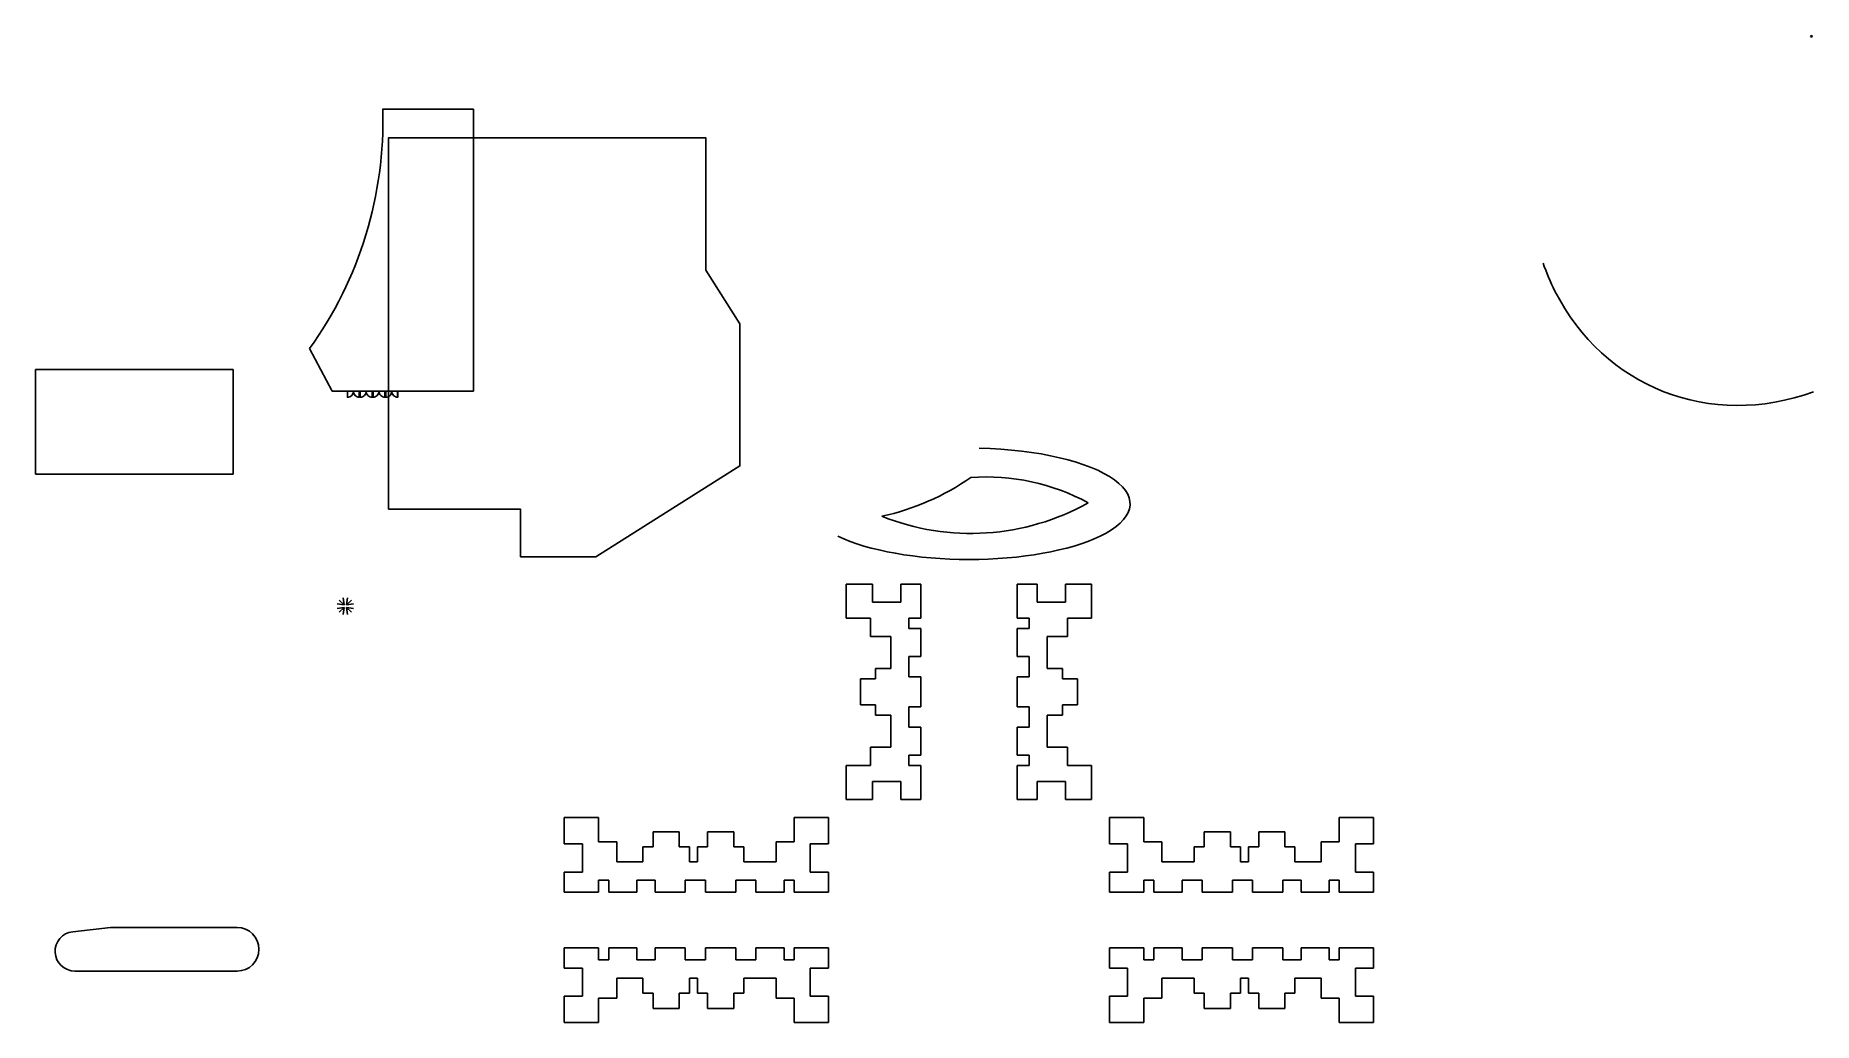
# Model space of a CAD drawing. Header units: inches. Extents: x 1205 to 3641, y 577 to 2028.
# Drawn here: x 1878 to 3641, y 577 to 1557 of the extents above; entities that cross this region are included whole.
import ezdxf

# ---------------------------------------------------------------- set-up
doc = ezdxf.new("R2010")
doc.units = ezdxf.units.IN
doc.header["$MEASUREMENT"] = 0
for name, color, linetype in [('03 FOUNDATIONS', 5, 'Continuous'), ('20 CURBS AND WALKWAYS', 254, 'Continuous'), ('21 LANDSCAPE', 3, 'Continuous'), ('22 LAKE', 5, 'Continuous'), ('30 GONDOLA', 7, 'Continuous'), ('31 ATHLETICS', 254, 'Continuous'), ('41 BALLOON', 7, 'Continuous')]:
    doc.layers.add(name, color=color, linetype=linetype)

# ---------------------------------------------------------------- blocks, each defined once
blk = doc.blocks.new('Balloon4')
at = {"layer": '30 GONDOLA', "color": 251}
for p, q in [((-8.2, 2.2, 17.3), (-1.3, 1.3, 7)), ((-1.3, 1.3, 7), (-6, 6, 17.3)), ((-2.2, 8.2, 17.3), (-1.3, 1.3, 7)), ((2.2, 8.2, 17.3), (1.3, 1.3, 7)), ((1.3, 1.3, 7), (6, 6, 17.3)), ((8.2, 2.2, 17.3), (1.3, 1.3, 7)), ((-8.2, -2.2, 17.3), (-1.3, -1.3, 7)), ((-1.3, -1.3, 7), (-6, -6, 17.3)), ((-1.3, -1.3, 7), (-2.2, -8.2, 17.3)), ((8.2, -2.2, 17.3), (1.3, -1.3, 7)), ((1.3, -1.3, 7), (6, -6, 17.3)), ((2.2, -8.2, 17.3), (1.3, -1.3, 7))]:
    blk.add_line(p, q, dxfattribs=at)

msp = doc.modelspace()

# ---------------------------------------------------------------- linework, layer by layer
at = {"layer": '03 FOUNDATIONS', "color": 5}
for p, q in [((2222.1, 1483.7, 0.6), (2312.1, 1483.7, 0.6)), ((2312.1, 1483.7, 0.6), (2312.1, 1203.7, 0.6)), ((2172.1, 1203.7, 0.6), (2149.6, 1246, 0.6)), ((2312.1, 1203.7, 0.6), (2172.1, 1203.7, 0.6)), ((2199.9, 1203.7, 0.6), (2198.9, 1203.7, 0.6)), ((2212.6, 1203.7, 0.6), (2211.6, 1203.7, 0.6)), ((2225.3, 1203.7, 0.6), (2224.3, 1203.7, 0.6))]:
    msp.add_line(p, q, dxfattribs=at)
at = {"layer": '03 FOUNDATIONS'}
for p, q in [((2073.8, 1225.3), (1877.8, 1225.3)), ((1877.8, 1225.3), (1877.8, 1121.3)), ((2073.8, 1121.3), (2073.8, 1225.3)), ((1877.8, 1121.3), (2073.8, 1121.3)), ((2682, 978.4), (2682, 1012.4)), ((2682, 1012.4), (2708, 1012.4)), ((2708, 1012.4), (2708, 994.4)), ((2736, 994.4), (2736, 1012.4)), ((2736, 1012.4), (2756, 1012.4)), ((2756, 978.4), (2756, 1012.4)), ((2871.3, 1012.4), (2851.3, 1012.4)), ((2851.3, 978.4), (2851.3, 1012.4)), ((2871.3, 994.4), (2871.3, 1012.4)), ((2899.3, 1012.4), (2899.3, 994.4)), ((2925.3, 1012.4), (2899.3, 1012.4)), ((2925.3, 978.4), (2925.3, 1012.4)), ((2708, 994.4), (2736, 994.4)), ((2899.3, 994.4), (2871.3, 994.4)), ((2706, 978.4), (2682, 978.4)), ((2706, 960.4), (2706, 978.4)), ((2744, 968.4), (2744, 978.4)), ((2744, 978.4), (2756, 978.4)), ((2851.3, 978.4), (2863.3, 978.4)), ((2863.3, 978.4), (2863.3, 968.4)), ((2901.3, 978.4), (2925.3, 978.4)), ((2901.3, 960.4), (2901.3, 978.4)), ((2726, 960.4), (2706, 960.4)), ((2726, 928.4), (2726, 960.4)), ((2756, 968.4), (2744, 968.4)), ((2756, 968.4), (2744, 968.4)), ((2756, 940.4), (2756, 968.4)), ((2851.3, 940.4), (2851.3, 968.4)), ((2851.3, 968.4), (2863.3, 968.4)), ((2881.3, 928.4), (2881.3, 960.4)), ((2881.3, 960.4), (2901.3, 960.4)), ((2756, 940.4), (2744, 940.4)), ((2744, 920.4), (2744, 940.4)), ((2851.3, 940.4), (2863.3, 940.4)), ((2863.3, 920.4), (2863.3, 940.4)), ((2696, 905.4), (2696, 918.4)), ((2696, 918.4), (2711, 918.4)), ((2711, 918.4), (2711, 928.4)), ((2711, 928.4), (2726, 928.4)), ((2756, 920.4), (2744, 920.4)), ((2756, 890.4), (2756, 920.4)), ((2851.3, 890.4), (2851.3, 920.4)), ((2851.3, 920.4), (2863.3, 920.4)), ((2896.3, 928.4), (2881.3, 928.4)), ((2896.3, 918.4), (2896.3, 928.4)), ((2911.3, 918.4), (2896.3, 918.4)), ((2911.3, 905.4), (2911.3, 918.4)), ((2696, 905.4), (2696, 892.4)), ((2911.3, 905.4), (2911.3, 892.4)), ((2696, 892.4), (2711, 892.4)), ((2711, 892.4), (2711, 882.4)), ((2711, 882.4), (2726, 882.4)), ((2726, 882.4), (2726, 850.4)), ((2744, 890.4), (2744, 870.4)), ((2756, 890.4), (2744, 890.4)), ((2851.3, 890.4), (2863.3, 890.4)), ((2863.3, 890.4), (2863.3, 870.4)), ((2896.3, 882.4), (2881.3, 882.4)), ((2881.3, 882.4), (2881.3, 850.4)), ((2911.3, 892.4), (2896.3, 892.4)), ((2896.3, 892.4), (2896.3, 882.4)), ((2756, 870.4), (2744, 870.4)), ((2756, 842.4), (2756, 870.4)), ((2851.3, 842.4), (2851.3, 870.4)), ((2851.3, 870.4), (2863.3, 870.4)), ((2726, 850.4), (2706, 850.4)), ((2706, 850.4), (2706, 832.4)), ((2881.3, 850.4), (2901.3, 850.4)), ((2901.3, 850.4), (2901.3, 832.4)), ((2706, 832.4), (2682, 832.4)), ((2682, 832.4), (2682, 798.4)), ((2744, 842.4), (2744, 832.4)), ((2756, 842.4), (2744, 842.4)), ((2744, 832.4), (2756, 832.4)), ((2756, 798.4), (2756, 832.4)), ((2851.3, 842.4), (2863.3, 842.4)), ((2851.3, 798.4), (2851.3, 832.4)), ((2863.3, 832.4), (2851.3, 832.4)), ((2863.3, 842.4), (2863.3, 832.4)), ((2901.3, 832.4), (2925.3, 832.4)), ((2925.3, 832.4), (2925.3, 798.4)), ((2708, 798.4), (2708, 816.4)), ((2708, 816.4), (2736, 816.4)), ((2736, 816.4), (2736, 798.4)), ((2899.3, 816.4), (2871.3, 816.4)), ((2871.3, 816.4), (2871.3, 798.4)), ((2899.3, 798.4), (2899.3, 816.4)), ((2682, 798.4), (2708, 798.4)), ((2736, 798.4), (2756, 798.4)), ((2871.3, 798.4), (2851.3, 798.4)), ((2925.3, 798.4), (2899.3, 798.4)), ((2436.3, 780.6), (2402.3, 780.6)), ((2402.3, 780.6), (2402.3, 754.6)), ((2436.3, 756.6), (2436.3, 780.6)), ((2630.3, 756.6), (2630.3, 780.6)), ((2630.3, 780.6), (2664.3, 780.6)), ((2664.3, 780.6), (2664.3, 754.6)), ((2977, 780.6), (2943, 780.6)), ((2943, 780.6), (2943, 754.6)), ((2977, 756.6), (2977, 780.6)), ((3171, 756.6), (3171, 780.6)), ((3171, 780.6), (3205, 780.6)), ((3205, 780.6), (3205, 754.6)), ((2503.3, 766.6), (2490.3, 766.6)), ((2490.3, 766.6), (2490.3, 751.6)), ((2503.3, 766.6), (2516.3, 766.6)), ((2516.3, 766.6), (2516.3, 751.6)), ((2557.3, 766.6), (2544.3, 766.6)), ((2544.3, 766.6), (2544.3, 751.6)), ((2557.3, 766.6), (2570.3, 766.6)), ((2570.3, 766.6), (2570.3, 751.6)), ((3050, 766.6), (3037, 766.6)), ((3037, 766.6), (3037, 751.6)), ((3050, 766.6), (3063, 766.6)), ((3063, 766.6), (3063, 751.6)), ((3104, 766.6), (3091, 766.6)), ((3091, 766.6), (3091, 751.6)), ((3104, 766.6), (3117, 766.6)), ((3117, 766.6), (3117, 751.6)), ((2402.3, 754.6), (2420.3, 754.6)), ((2420.3, 754.6), (2420.3, 726.6)), ((2454.3, 756.6), (2436.3, 756.6)), ((2454.3, 736.6), (2454.3, 756.6)), ((2490.3, 751.6), (2480.3, 751.6)), ((2480.3, 751.6), (2480.3, 736.6)), ((2516.3, 751.6), (2526.3, 751.6)), ((2526.3, 751.6), (2526.3, 736.6)), ((2544.3, 751.6), (2534.3, 751.6)), ((2534.3, 751.6), (2534.3, 736.6)), ((2570.3, 751.6), (2580.3, 751.6)), ((2580.3, 751.6), (2580.3, 736.6)), ((2612.3, 736.6), (2612.3, 756.6)), ((2612.3, 756.6), (2630.3, 756.6)), ((2664.3, 754.6), (2646.3, 754.6)), ((2646.3, 754.6), (2646.3, 726.6)), ((2943, 754.6), (2961, 754.6)), ((2961, 754.6), (2961, 726.6)), ((2995, 756.6), (2977, 756.6)), ((2995, 736.6), (2995, 756.6)), ((3037, 751.6), (3027, 751.6)), ((3027, 751.6), (3027, 736.6)), ((3063, 751.6), (3073, 751.6)), ((3073, 751.6), (3073, 736.6)), ((3091, 751.6), (3081, 751.6)), ((3081, 751.6), (3081, 736.6)), ((3117, 751.6), (3127, 751.6)), ((3127, 751.6), (3127, 736.6)), ((3153, 736.6), (3153, 756.6)), ((3153, 756.6), (3171, 756.6)), ((3205, 754.6), (3187, 754.6)), ((3187, 754.6), (3187, 726.6)), ((2420.3, 726.6), (2402.3, 726.6)), ((2402.3, 726.6), (2402.3, 706.6)), ((2454.3, 736.6), (2480.3, 736.6)), ((2534.3, 736.6), (2526.3, 736.6)), ((2580.3, 736.6), (2612.3, 736.6)), ((2646.3, 726.6), (2664.3, 726.6)), ((2664.3, 726.6), (2664.3, 706.6)), ((2961, 726.6), (2943, 726.6)), ((2943, 726.6), (2943, 706.6)), ((3027, 736.6), (2995, 736.6)), ((3073, 736.6), (3081, 736.6)), ((3153, 736.6), (3127, 736.6)), ((3187, 726.6), (3205, 726.6)), ((3205, 726.6), (3205, 706.6)), ((2436.3, 706.6), (2402.3, 706.6)), ((2446.3, 718.6), (2436.3, 718.6)), ((2436.3, 718.6), (2436.3, 706.6)), ((2446.3, 706.6), (2446.3, 718.6)), ((2446.3, 706.6), (2446.3, 718.6)), ((2474.3, 706.6), (2446.3, 706.6)), ((2474.3, 706.6), (2474.3, 718.6)), ((2474.3, 718.6), (2492.3, 718.6)), ((2492.3, 706.6), (2492.3, 718.6)), ((2522.3, 706.6), (2492.3, 706.6)), ((2542.3, 718.6), (2522.3, 718.6)), ((2522.3, 706.6), (2522.3, 718.6)), ((2542.3, 706.6), (2542.3, 718.6)), ((2572.3, 706.6), (2542.3, 706.6)), ((2572.3, 718.6), (2592.3, 718.6)), ((2572.3, 706.6), (2572.3, 718.6)), ((2592.3, 706.6), (2592.3, 718.6)), ((2620.3, 706.6), (2592.3, 706.6)), ((2620.3, 718.6), (2630.3, 718.6)), ((2620.3, 706.6), (2620.3, 718.6)), ((2630.3, 718.6), (2630.3, 706.6)), ((2664.3, 706.6), (2630.3, 706.6)), ((2943, 706.6), (2977, 706.6)), ((2987, 718.6), (2977, 718.6)), ((2977, 718.6), (2977, 706.6)), ((2987, 706.6), (2987, 718.6)), ((2987, 706.6), (3015, 706.6)), ((3035, 718.6), (3015, 718.6)), ((3015, 706.6), (3015, 718.6)), ((3035, 706.6), (3035, 718.6)), ((3035, 706.6), (3065, 706.6)), ((3065, 718.6), (3085, 718.6)), ((3065, 706.6), (3065, 718.6)), ((3085, 706.6), (3085, 718.6)), ((3085, 706.6), (3115, 706.6)), ((3115, 706.6), (3115, 718.6)), ((3133, 718.6), (3115, 718.6)), ((3133, 706.6), (3133, 718.6)), ((3133, 706.6), (3161, 706.6)), ((3161, 706.6), (3161, 718.6)), ((3161, 718.6), (3171, 718.6)), ((3161, 706.6), (3161, 718.6)), ((3171, 718.6), (3171, 706.6)), ((3171, 706.6), (3205, 706.6)), ((2436.3, 651.3), (2402.3, 651.3)), ((2402.3, 631.3), (2402.3, 651.3)), ((2436.3, 639.3), (2436.3, 651.3)), ((2446.3, 639.3), (2436.3, 639.3)), ((2474.3, 651.3), (2446.3, 651.3)), ((2446.3, 651.3), (2446.3, 639.3)), ((2446.3, 651.3), (2446.3, 639.3)), ((2474.3, 651.3), (2474.3, 639.3)), ((2474.3, 639.3), (2492.3, 639.3)), ((2522.3, 651.3), (2492.3, 651.3)), ((2492.3, 651.3), (2492.3, 639.3)), ((2522.3, 651.3), (2522.3, 639.3)), ((2542.3, 639.3), (2522.3, 639.3)), ((2572.3, 651.3), (2542.3, 651.3)), ((2542.3, 651.3), (2542.3, 639.3)), ((2572.3, 651.3), (2572.3, 639.3)), ((2572.3, 639.3), (2592.3, 639.3)), ((2620.3, 651.3), (2592.3, 651.3)), ((2592.3, 651.3), (2592.3, 639.3)), ((2620.3, 651.3), (2620.3, 639.3)), ((2620.3, 639.3), (2630.3, 639.3)), ((2664.3, 651.3), (2630.3, 651.3)), ((2630.3, 639.3), (2630.3, 651.3)), ((2664.3, 631.3), (2664.3, 651.3)), ((2943, 631.3), (2943, 651.3)), ((2943, 651.3), (2977, 651.3)), ((2977, 639.3), (2977, 651.3)), ((2987, 639.3), (2977, 639.3)), ((2987, 651.3), (3015, 651.3)), ((2987, 651.3), (2987, 639.3)), ((3015, 651.3), (3015, 639.3)), ((3035, 639.3), (3015, 639.3)), ((3035, 651.3), (3065, 651.3)), ((3035, 651.3), (3035, 639.3)), ((3065, 651.3), (3065, 639.3)), ((3065, 639.3), (3085, 639.3)), ((3085, 651.3), (3115, 651.3)), ((3085, 651.3), (3085, 639.3)), ((3115, 651.3), (3115, 639.3)), ((3133, 639.3), (3115, 639.3)), ((3133, 651.3), (3161, 651.3)), ((3133, 651.3), (3133, 639.3)), ((3161, 651.3), (3161, 639.3)), ((3161, 651.3), (3161, 639.3)), ((3161, 639.3), (3171, 639.3)), ((3171, 651.3), (3205, 651.3)), ((3171, 639.3), (3171, 651.3)), ((3205, 631.3), (3205, 651.3)), ((2420.3, 631.3), (2402.3, 631.3)), ((2420.3, 603.3), (2420.3, 631.3)), ((2454.3, 621.3), (2454.3, 601.3)), ((2454.3, 621.3), (2480.3, 621.3)), ((2480.3, 606.3), (2480.3, 621.3)), ((2534.3, 621.3), (2526.3, 621.3)), ((2526.3, 606.3), (2526.3, 621.3)), ((2534.3, 606.3), (2534.3, 621.3)), ((2580.3, 606.3), (2580.3, 621.3)), ((2580.3, 621.3), (2612.3, 621.3)), ((2612.3, 621.3), (2612.3, 601.3)), ((2646.3, 603.3), (2646.3, 631.3)), ((2646.3, 631.3), (2664.3, 631.3)), ((2961, 631.3), (2943, 631.3)), ((2961, 603.3), (2961, 631.3)), ((3027, 621.3), (2995, 621.3)), ((2995, 621.3), (2995, 601.3)), ((3027, 606.3), (3027, 621.3)), ((3073, 606.3), (3073, 621.3)), ((3073, 621.3), (3081, 621.3)), ((3081, 606.3), (3081, 621.3)), ((3127, 606.3), (3127, 621.3)), ((3153, 621.3), (3127, 621.3)), ((3153, 621.3), (3153, 601.3)), ((3187, 603.3), (3187, 631.3)), ((3187, 631.3), (3205, 631.3)), ((2402.3, 603.3), (2420.3, 603.3)), ((2402.3, 577.3), (2402.3, 603.3)), ((2436.3, 601.3), (2436.3, 577.3)), ((2454.3, 601.3), (2436.3, 601.3)), ((2490.3, 606.3), (2480.3, 606.3)), ((2490.3, 591.3), (2490.3, 606.3)), ((2516.3, 591.3), (2516.3, 606.3)), ((2516.3, 606.3), (2526.3, 606.3)), ((2544.3, 606.3), (2534.3, 606.3)), ((2544.3, 591.3), (2544.3, 606.3)), ((2570.3, 591.3), (2570.3, 606.3)), ((2570.3, 606.3), (2580.3, 606.3)), ((2612.3, 601.3), (2630.3, 601.3)), ((2630.3, 601.3), (2630.3, 577.3)), ((2664.3, 603.3), (2646.3, 603.3)), ((2664.3, 577.3), (2664.3, 603.3)), ((2943, 577.3), (2943, 603.3)), ((2943, 603.3), (2961, 603.3)), ((2977, 601.3), (2977, 577.3)), ((2995, 601.3), (2977, 601.3)), ((3037, 606.3), (3027, 606.3)), ((3037, 591.3), (3037, 606.3)), ((3063, 591.3), (3063, 606.3)), ((3063, 606.3), (3073, 606.3)), ((3091, 606.3), (3081, 606.3)), ((3091, 591.3), (3091, 606.3)), ((3117, 591.3), (3117, 606.3)), ((3117, 606.3), (3127, 606.3)), ((3153, 601.3), (3171, 601.3)), ((3171, 601.3), (3171, 577.3)), ((3205, 603.3), (3187, 603.3)), ((3205, 577.3), (3205, 603.3)), ((2503.3, 591.3), (2490.3, 591.3)), ((2503.3, 591.3), (2516.3, 591.3)), ((2557.3, 591.3), (2544.3, 591.3)), ((2557.3, 591.3), (2570.3, 591.3)), ((3050, 591.3), (3037, 591.3)), ((3050, 591.3), (3063, 591.3)), ((3104, 591.3), (3091, 591.3)), ((3104, 591.3), (3117, 591.3)), ((2436.3, 577.3), (2402.3, 577.3)), ((2630.3, 577.3), (2664.3, 577.3)), ((2977, 577.3), (2943, 577.3)), ((3171, 577.3), (3205, 577.3))]:
    msp.add_line(p, q, dxfattribs=at)
at = {"layer": '03 FOUNDATIONS', "color": 5, "elevation": 0.6}
for points in [[(2187.1, 1203.7), (2187.3, 1203.7), (2187.3, 1197.7), (2187.1, 1197.7)], [(2198.9, 1203.7), (2199.1, 1203.7), (2199.1, 1197.7), (2198.9, 1197.7)], [(2199.8, 1203.7), (2199.9, 1203.7), (2199.9, 1197.7), (2199.8, 1197.7)], [(2211.6, 1203.7), (2211.8, 1203.7), (2211.8, 1197.7), (2211.6, 1197.7)], [(2212.4, 1203.7), (2212.6, 1203.7), (2212.6, 1197.7), (2212.4, 1197.7)], [(2224.3, 1203.7), (2224.4, 1203.7), (2224.4, 1197.7), (2224.3, 1197.7)], [(2225.1, 1203.7), (2225.3, 1203.7), (2225.3, 1197.7), (2225.1, 1197.7)], [(2236.9, 1203.7), (2237.1, 1203.7), (2237.1, 1197.7), (2236.9, 1197.7)]]:
    msp.add_lwpolyline(points, close=True, dxfattribs=at)
at = {"layer": '03 FOUNDATIONS', "color": 5}
for centre, radius, start, end in [((1835.9, 1471.6, 0.6), 386.4, 324.2687, 1.7855), ((2187.2, 1203.6, 0.6), 5.92, 269.1931, 0.8069), ((2199, 1203.6, 0.6), 5.92, 179.1931, 270.8069), ((2199.9, 1203.6, 0.6), 5.92, 269.1931, 0.8069), ((2211.7, 1203.6, 0.6), 5.92, 179.1931, 270.8069), ((2212.5, 1203.6, 0.6), 5.92, 269.1931, 0.8069), ((2224.4, 1203.6, 0.6), 5.92, 179.1931, 270.8069), ((2225.2, 1203.6, 0.6), 5.92, 269.1931, 0.8069), ((2237, 1203.6, 0.6), 5.92, 179.1931, 270.8069)]:
    msp.add_arc(centre, radius, start, end, dxfattribs=at)
at = {"layer": '20 CURBS AND WALKWAYS'}
msp.add_lwpolyline([(1914.7, 667.4), (1952.3, 671.5), (2077.8, 671.5, -1), (2077.8, 628.3), (1916.8, 628.3, -0.946854)], format="xyb", close=True, dxfattribs=at)
at = {"layer": '20 CURBS AND WALKWAYS', "extrusion": (0, 0, -1)}
for start_param, end_param in [(-1.506802, 0.621052), (0.621052, 2.520541), (0.621052, 2.520541), (0.621052, 2.520541), (0.621052, 2.520541), (0.621052, 2.520541), (0.621052, 2.520541), (0.621052, 2.520541), (0.621052, 2.520541), (0.621052, 2.520541), (0.621052, 2.520541), (0.621052, 2.520541), (0.621052, 2.520541), (0.621052, 2.520541), (0.621052, 2.520541), (0.621052, 2.520541), (0.621052, 2.520541), (0.621052, 2.520541), (0.621052, 2.520541), (0.621052, 2.520541)]:
    msp.add_ellipse((2803.7, 1092), major_axis=(159.8, 0), ratio=0.345896, start_param=start_param, end_param=end_param, dxfattribs=at)
at = {"layer": '21 LANDSCAPE', "color": 3}
msp.add_lwpolyline([(2358.7, 1039.3), (2433.7, 1039.3), (2576.5, 1129.6), (2576.5, 1270.7), (2542.6, 1323.9), (2542.6, 1455.3), (2228, 1455.3), (2228, 1086.8), (2358.7, 1086.8)], close=True, dxfattribs=at)
at = {"layer": '21 LANDSCAPE', "color": 45}
for start_param, end_param in [(-0.748188, -0.61936), (-0.748188, -0.61936), (-0.61936, 0.713366), (-0.61936, 0.713366)]:
    msp.add_ellipse((3587, 1436.4), major_axis=(-103.7, -229.1), ratio=0.885084, start_param=start_param, end_param=end_param, dxfattribs=at)
at = {"layer": '21 LANDSCAPE', "extrusion": (0, 0, -1)}
for start_param, end_param in [(-1.506802, 0.621052), (-1.506802, 0.621052), (-1.506802, 0.621052), (-1.506802, 0.621052), (-1.506802, 0.621052), (-1.506802, 0.621052), (-1.506802, 0.621052), (-1.506802, 0.621052), (-1.506802, 0.621052), (-1.506802, 0.621052), (-1.506802, 0.621052), (-1.506802, 0.621052), (-1.506802, 0.621052), (0.621052, 2.520541), (0.621052, 2.520541), (0.621052, 2.520541), (0.621052, 2.520541), (0.621052, 2.520541), (0.621052, 2.520541), (0.621052, 2.520541), (0.621052, 2.520541), (0.621052, 2.520541), (0.621052, 2.520541), (0.621052, 2.520541), (0.621052, 2.520541), (0.621052, 2.520541)]:
    msp.add_ellipse((2803.7, 1092), major_axis=(159.8, 0), ratio=0.345896, start_param=start_param, end_param=end_param, dxfattribs=at)
at = {"layer": '21 LANDSCAPE', "color": 57, "extrusion": (0, 0, -1)}
for start_param, end_param in [(-1.506802, 0.621052), (0.621052, 2.520541)]:
    msp.add_ellipse((2803.7, 1092), major_axis=(159.8, 0), ratio=0.345896, start_param=start_param, end_param=end_param, dxfattribs=at)
at = {"layer": '21 LANDSCAPE', "color": 45, "extrusion": (0, 0, -1)}
for start_param, end_param in [(-1.506802, 0.621052), (-1.506802, 0.621052), (-1.506802, 0.621052), (-1.506802, 0.621052), (0.621052, 2.520541), (0.621052, 2.520541), (0.621052, 2.520541)]:
    msp.add_ellipse((2803.7, 1092), major_axis=(159.8, 0), ratio=0.345896, start_param=start_param, end_param=end_param, dxfattribs=at)
at = {"layer": '22 LAKE'}
for centre, radius, start, end in [((2664.4, 1321.3), 247.4, 282.3421, 304.7847), ((2820.9, 907.9), 210.8, 61.3779, 94.1705), ((2805.6, 1300.4), 237.8, 248.1919, 299.2474)]:
    msp.add_arc(centre, radius, start, end, dxfattribs=at)
at = {"layer": '31 ATHLETICS'}
for p, q in [((3638.7, 1556.3, 0.6), (3638.4, 1555.7, 0.6)), ((3639.6, 1555.1, 0.6), (3638.4, 1555.7, 0.6)), ((3639.6, 1556.7, 0.6), (3638.7, 1556.3, 0.6)), ((3639.9, 1555.7, 0.6), (3639.6, 1556.7, 0.6)), ((3639.6, 1555.1, 0.6), (3639.9, 1555.7, 0.6))]:
    msp.add_line(p, q, dxfattribs=at)
at = {"layer": '31 ATHLETICS', "color": 3}
msp.add_ellipse((3587, 1436.4), major_axis=(-103.7, -229.1), ratio=0.885084, start_param=-0.61936, end_param=0.713366, dxfattribs=at)

# ---------------------------------------------------------------- block references
at = {"layer": '41 BALLOON'}
msp.add_blockref('Balloon4', (2185.1, 990.4, 200), dxfattribs=at)

doc.saveas('drawing.dxf')
